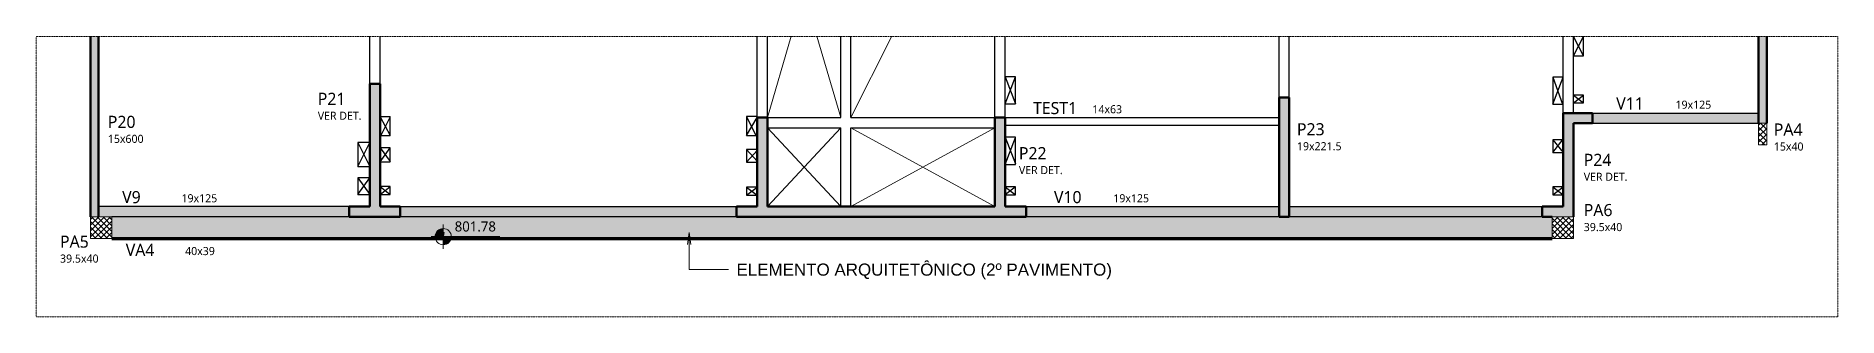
# Model space of a CAD drawing. Header units: centimetres. Extents: x -2198 to 42786, y -3196 to 88064.
# Drawn here: x 34654 to 37994, y -1102 to -581 of the extents above; entities that cross this region are included whole.
import ezdxf

# ---------------------------------------------------------------- set-up
doc = ezdxf.new("R2010")
doc.units = ezdxf.units.CM
doc.linetypes.add('Hidden', pattern=[0.714375, 0.47625, -0.238125])
doc.layers.add('A-DETL', color=7, linetype='Continuous', lineweight=18, true_color=0x00a600)
for name, color, linetype, lineweight in [('A-DETL-GENF', 7, 'Continuous', 18), ('A-DETL-THIN', 7, 'Continuous', 25), ('A-FLOR', 7, 'Continuous', 25), ('G-ANNO-DIMS', 7, 'Continuous', 9), ('G-ANNO-TEXT', 7, 'Continuous', 9), ('S-BEAM', 7, 'Continuous', 25), ('S-BEAM-IDEN', 7, 'Continuous', 9), ('S-COLS', 7, 'Continuous', 25), ('S-COLS-IDEN', 7, 'Continuous', 9)]:
    doc.layers.add(name, color=color, linetype=linetype, lineweight=lineweight)
doc.styles.add('Arial_5', font='arial.ttf', dxfattribs={"height": 22.5})
doc.styles.add('Gadugi', font='gadugi.ttf', dxfattribs={"height": 15})
doc.styles.add('Gadugi_2', font='gadugi.ttf', dxfattribs={"height": 0.2})
doc.styles.add('Gadugi_4', font='gadugi.ttf', dxfattribs={"height": 22.5})
doc.styles.add('Gadugi_8', font='gadugi.ttf', dxfattribs={"height": 18.75})
pattern_1 = [(45, (36513.755, 0), (-5.3033, 5.3033), []), (135, (36513.755, 0), (-5.3033, -5.3033), [])]

msp = doc.modelspace()

# ---------------------------------------------------------------- texts
at = {"layer": 'G-ANNO-DIMS', "insert": (35430, -924.32), "char_height": 18.75, "width": 91.9378, "attachment_point": 1, "line_spacing_factor": 1.02016, "style": 'Gadugi_8'}
msp.add_mtext('801.78', dxfattribs=at)
at = {"layer": 'G-ANNO-TEXT', "insert": (35952.22, -1002.51), "char_height": 22.5, "width": 856.2022, "attachment_point": 1, "style": 'Arial_5'}
msp.add_mtext('ELEMENTO ARQUITETÔNICO (2º PAVIMENTO)', dxfattribs=at)
at = {"layer": 'S-BEAM-IDEN', "attachment_point": 1}
for s, insert, char_height, width, style in [('V11', (37582.85, -694.47), 22.5, 66.1392, 'Gadugi_4'), ('19x125', (37692.79, -700.38), 15, 81.1709, 'Gadugi'), ('TEST1', (36502.01, -702.92), 22.5, 101.6139, 'Gadugi_4'), ('14x63', (36611.96, -708.82), 15, 67.3417, 'Gadugi'), ('V9', (34813.59, -868.04), 22.5, 45.0949, 'Gadugi_4'), ('V9', (34813.59, -868.04), 22.5, 45.0949, 'Gadugi_4'), ('V10', (36540.76, -868.04), 22.5, 66.1392, 'Gadugi_4'), ('19x125', (34923.54, -873.94), 15, 81.1709, 'Gadugi'), ('19x125', (34923.54, -873.94), 15, 81.1709, 'Gadugi'), ('19x125', (36650.71, -873.94), 15, 81.1709, 'Gadugi'), ('VA4', (34820.33, -965.96), 22.5, 69.7468, 'Gadugi_4'), ('40x39', (34930.28, -971.86), 15, 67.3417, 'Gadugi')]:
    msp.add_mtext(s, dxfattribs=dict(at, insert=insert, char_height=char_height, width=width, style=style))
at = {"layer": 'S-COLS-IDEN', "attachment_point": 1}
for s, insert, char_height, width, style in [('P21', (35176.2, -685.74), 22.5, 63.7342, 'Gadugi_4'), ('P20', (34787.06, -728.51), 22.5, 63.7342, 'Gadugi_4'), ('15x600', (34787.06, -763.74), 15, 81.1709, 'Gadugi'), ('P23', (36991.12, -742.18), 22.5, 63.7342, 'Gadugi_4'), ('PA4', (37875.02, -742.74), 22.5, 67.3417, 'Gadugi_4'), ('P22', (36475.74, -786.58), 22.5, 63.7342, 'Gadugi_4'), ('19x221.5', (36991.12, -777.42), 15, 100.4114, 'Gadugi'), ('P24', (37522.73, -798.97), 22.5, 63.7342, 'Gadugi_4'), ('15x40', (37875.02, -777.97), 15, 67.3417, 'Gadugi'), ('PA6', (37522.73, -892.09), 22.5, 67.3417, 'Gadugi_4'), ('39.5x40', (37522.73, -927.33), 15, 86.5822, 'Gadugi'), ('PA5', (34698.44, -950.56), 22.5, 67.3417, 'Gadugi_4'), ('39.5x40', (34698.44, -985.79), 15, 86.5822, 'Gadugi')]:
    msp.add_mtext(s, dxfattribs=dict(at, insert=insert, char_height=char_height, width=width, style=style))

# ---------------------------------------------------------------- blocks, each defined once
blk = doc.blocks.new('PED_TAG_PILAR_R04 - PILAR VER DET_-2523782-DM E 001 - DETALHE SUL PAV 2')
at = {"layer": 'S-COLS-IDEN', "insert": (0.115, -0.633), "char_height": 0.2, "width": 1.37089, "attachment_point": 1, "style": 'Gadugi_2'}
blk.add_mtext('VER DET.', dxfattribs=at)
blk = doc.blocks.new('Elevações de ponto - M_Cota de elevação - Alvo preenchido-10609-DM E 001 - DETALHE SUL PAV 2')
at = {"layer": 'G-ANNO-DIMS'}
h = blk.add_hatch(color=256, dxfattribs=at)
edge = h.paths.add_edge_path(flags=0)
edge.add_line((0, 0), (-0.2, 0))
edge.add_arc((0, 0), 0.2, 90, 180, ccw=False)
edge.add_line((0, 0.2), (0, 0))
h = blk.add_hatch(color=256, dxfattribs=at)
edge = h.paths.add_edge_path(flags=0)
edge.add_line((0, 0), (0.2, 0))
edge.add_arc((0, 0), 0.2, 270, 360, ccw=False)
edge.add_line((0, -0.2), (0, 0))
for p, q in [((-0.3, 0), (1.4, 0)), ((0, -0.3), (0, 0.3))]:
    blk.add_line(p, q, dxfattribs=at)
blk.add_circle((0, 0), 0.2, dxfattribs=at)

# ---------------------------------------------------------------- hatches: boundary and pattern name
at = {"layer": 'A-DETL-GENF', "true_color": 0x0000ff}
h = msp.add_hatch(dxfattribs=at)
h.set_pattern_fill('FP_3', color=5, style=0, pattern_type=2)
h.set_pattern_definition(pattern_1)
h.paths.add_polyline_path([(37846.9, -782.38), (37861.9, -782.38), (37861.9, -742.38), (37846.9, -742.38)], flags=0)
h = msp.add_hatch(dxfattribs=at)
h.set_pattern_fill('FP_3', color=5, style=0, pattern_type=2)
h.set_pattern_definition(pattern_1)
h.paths.add_polyline_path([(34769.9, -955.95), (34794.4, -955.95), (34794.4, -915.95), (34754.9, -915.95), (34754.9, -955.95)], flags=0)
h = msp.add_hatch(dxfattribs=at)
h.set_pattern_fill('FP_3', color=5, style=0, pattern_type=2)
h.set_pattern_definition(pattern_1)
h.paths.add_polyline_path([(37463.9, -955.95), (37503.4, -955.95), (37503.4, -915.95), (37463.9, -915.95)], flags=0)
at = {"layer": 'G-ANNO-DIMS'}
msp.add_hatch(color=256, dxfattribs=at).paths.add_polyline_path([(35408.7, -955.95), (35410.69, -944.7), (35406.72, -944.7)], flags=0)
at = {"layer": 'S-BEAM', "true_color": 0xccffcc}
for points in [[(37539.15, -742.38), (37846.9, -742.38), (37846.9, -723.38), (37539.15, -723.38), (37539.15, -742.38)], [(34794.4, -915.95), (35234.14, -915.95), (35234.14, -896.95), (34769.9, -896.95), (34769.9, -915.95)], [(35952.16, -915.95), (35952.16, -896.95), (35329.14, -896.95), (35329.14, -915.95), (35492.3, -915.95)], [(36957.9, -915.95), (36957.9, -896.95), (36489.15, -896.95), (36489.15, -915.95), (36751.5, -915.95)], [(37171.24, -915.95), (37445.65, -915.95), (37445.65, -896.95), (36976.9, -896.95), (36976.9, -915.95)]]:
    msp.add_hatch(color=254, dxfattribs=at).paths.add_polyline_path(points, flags=0)
at = {"layer": 'S-BEAM', "true_color": 0xffffcc}
msp.add_hatch(color=7, dxfattribs=at).paths.add_polyline_path([(37171.24, -955.95), (37463.9, -955.95), (37463.9, -915.95), (34794.4, -915.95), (34794.4, -955.95), (36751.5, -955.95)], flags=0)
at = {"layer": 'S-COLS', "true_color": 0x808080}
for points in [[(34769.9, -915.95), (34769.9, -580.55), (34754.9, -580.55), (34754.9, -915.95)], [(37846.9, -742.38), (37861.9, -742.38), (37861.9, -580.55), (37846.9, -580.55)], [(35329.14, -915.95), (35329.14, -896.95), (35291.89, -896.95), (35291.89, -669.38), (35272.89, -669.38), (35272.89, -896.95), (35234.14, -896.95), (35234.14, -915.95), (35291.89, -915.95)], [(36976.9, -915.95), (36976.9, -694.48), (36957.9, -694.48), (36957.9, -915.95)], [(36489.15, -915.95), (36489.15, -896.95), (36450.41, -896.95), (36450.41, -731.83), (36431.41, -731.83), (36431.41, -896.95), (36009.89, -896.95), (36009.89, -731.83), (35990.89, -731.83), (35990.89, -896.95), (35952.16, -896.95), (35952.16, -915.95), (36469.4, -915.95)], [(37503.4, -915.95), (37503.4, -742.38), (37539.15, -742.38), (37539.15, -723.38), (37484.4, -723.38), (37484.4, -896.95), (37445.65, -896.95), (37445.65, -915.95), (37503.4, -915.95)]]:
    msp.add_hatch(color=8, dxfattribs=at).paths.add_polyline_path(points, flags=0)

# ---------------------------------------------------------------- linework, layer by layer
at = {"layer": 'A-DETL', "color": 7, "linetype": 'Hidden'}
for p, q in [((34653.95, -581.62), (37993.9, -581.62)), ((34653.95, -1101.62), (34653.95, -581.62)), ((37993.9, -581.62), (37993.9, -1101.62)), ((37993.9, -1101.62), (34653.95, -1101.62))]:
    msp.add_line(p, q, dxfattribs=at)
at = {"layer": 'A-DETL', "color": 7}
for p, q in [((36009.89, -731.83), (36053.89, -580.55)), ((36101.41, -580.55), (36145.41, -731.83)), ((36164.41, -731.83), (36240.48, -580.55)), ((36145.41, -750.83), (36009.89, -896.95)), ((36009.89, -750.83), (36145.41, -896.95)), ((36164.41, -750.83), (36431.41, -896.95)), ((36164.41, -896.95), (36431.41, -750.83)), ((37861.9, -742.38), (37846.9, -742.38)), ((37846.9, -742.38), (37846.9, -782.38)), ((37861.9, -782.38), (37861.9, -742.38)), ((37846.9, -782.38), (37861.9, -782.38)), ((34794.4, -915.95), (34754.9, -915.95)), ((34754.9, -915.95), (34754.9, -955.95)), ((34794.4, -955.95), (34794.4, -915.95)), ((37503.4, -915.95), (37463.9, -915.95)), ((37463.9, -915.95), (37463.9, -955.95)), ((37503.4, -955.95), (37503.4, -915.95)), ((34754.9, -955.95), (34794.4, -955.95)), ((37463.9, -955.95), (37503.4, -955.95))]:
    msp.add_line(p, q, dxfattribs=at)
at = {"layer": 'A-DETL-THIN'}
for p, q in [((37503.4, -617.43), (37522.39, -581.62)), ((37522.39, -617.43), (37503.4, -581.62)), ((36450.41, -656.27), (36469.4, -706.07)), ((36450.41, -706.07), (36469.4, -656.27)), ((37465.14, -707), (37484.4, -656.89)), ((37465.14, -656.89), (37483.38, -707)), ((37503.4, -690.51), (37522.39, -704.51)), ((37503.4, -704.51), (37522.39, -690.51)), ((35291.89, -730.16), (35310.39, -764.84)), ((35310.39, -730.16), (35291.89, -767.3)), ((35970.89, -729.91), (35988.18, -765.34)), ((35970.89, -765.34), (35990.89, -731.83)), ((36450.41, -767.88), (36469.4, -817.68)), ((35250.64, -822.42), (35272.89, -777.75)), ((35250.64, -777.75), (35272.89, -822.42)), ((35291.89, -787.62), (35310.39, -813.25)), ((35291.89, -813.78), (35310.39, -788.16)), ((35970.89, -791.07), (35990.89, -812.64)), ((35970.89, -814.39), (35990.89, -792.82)), ((36450.41, -818.55), (36469.4, -768.74)), ((37465.14, -796.64), (37484.4, -771.89)), ((37465.14, -772.92), (37484.4, -796.64)), ((35250.64, -874.44), (35272.89, -843.63)), ((35250.64, -843.63), (35272.89, -874.44)), ((35291.89, -874.58), (35310.39, -859.53)), ((35291.89, -859.53), (35310.39, -874.58)), ((35970.89, -860.61), (35990.89, -875.44)), ((35970.89, -875.44), (35990.89, -860.61)), ((36450.41, -860.48), (36469.4, -875.17)), ((36469.4, -860.48), (36450.41, -875.17)), ((37465.14, -875.19), (37484.4, -860.21)), ((37465.14, -860.21), (37484.4, -875.19)), ((37484.4, -896.95), (37465.39, -896.95)), ((35952.16, -915.95), (34794.4, -915.95)), ((37445.65, -915.95), (36489.65, -915.95))]:
    msp.add_line(p, q, dxfattribs=at)
at = {"layer": 'A-FLOR'}
for p, q in [((37522.39, -617.43), (37522.39, -580.55)), ((37503.4, -617.43), (37522.39, -617.43)), ((36469.4, -656.27), (36450.41, -656.27)), ((36469.4, -706.07), (36469.4, -656.27)), ((37484.4, -656.89), (37465.14, -656.89)), ((37465.14, -656.89), (37465.14, -707)), ((37522.39, -690.51), (37503.4, -690.51)), ((37522.39, -704.51), (37522.39, -690.51)), ((35310.39, -730.16), (35291.89, -730.16)), ((35310.39, -764.84), (35310.39, -730.16)), ((35990.89, -729.91), (35970.89, -729.91)), ((35970.89, -729.91), (35970.89, -765.34)), ((36450.41, -706.07), (36469.4, -706.07)), ((37465.14, -707), (37484.4, -707)), ((37503.4, -704.51), (37522.39, -704.51)), ((35291.89, -764.84), (35310.39, -764.84)), ((35970.89, -765.34), (35990.89, -765.34)), ((36469.4, -767.88), (36450.41, -767.88)), ((36469.4, -818.55), (36469.4, -767.88)), ((35272.89, -777.75), (35250.64, -777.75)), ((35250.64, -777.75), (35250.64, -822.42)), ((35310.39, -787.62), (35291.89, -787.62)), ((35310.39, -813.78), (35310.39, -787.62)), ((35990.89, -791.07), (35970.89, -791.07)), ((35970.89, -791.07), (35970.89, -814.39)), ((37484.4, -772.92), (37465.14, -772.92)), ((37465.14, -772.92), (37465.14, -796.64)), ((37465.14, -796.64), (37484.4, -796.64)), ((35250.64, -822.42), (35272.89, -822.42)), ((35291.89, -813.78), (35310.39, -813.78)), ((35970.89, -814.39), (35990.89, -814.39)), ((36450.41, -818.55), (36469.4, -818.55)), ((35272.89, -843.63), (35250.64, -843.63)), ((35250.64, -843.63), (35250.64, -874.44)), ((35310.39, -859.53), (35291.89, -859.53)), ((35310.39, -874.58), (35310.39, -859.53)), ((35990.89, -860.61), (35970.89, -860.61)), ((35970.89, -860.61), (35970.89, -875.44)), ((36469.4, -860.48), (36450.41, -860.48)), ((36469.4, -875.17), (36469.4, -860.48)), ((37484.4, -860.21), (37465.14, -860.21)), ((37465.14, -860.21), (37465.14, -875.19)), ((35250.64, -874.44), (35272.89, -874.44)), ((35291.89, -874.58), (35310.39, -874.58)), ((35970.89, -875.44), (35990.89, -875.44)), ((36450.41, -875.17), (36469.4, -875.17)), ((37465.14, -875.19), (37484.4, -875.19))]:
    msp.add_line(p, q, dxfattribs=at)
at = {"layer": 'G-ANNO-DIMS'}
for p, q in [((35410.69, -944.7), (35406.72, -944.7)), ((35406.72, -944.7), (35408.7, -955.95)), ((35408.7, -955.95), (35410.69, -944.7)), ((35408.7, -955.95), (35408.7, -952.64))]:
    msp.add_line(p, q, dxfattribs=at)
at = {"layer": 'G-ANNO-TEXT'}
for p, q in [((35864.73, -944.94), (35861.77, -967.44)), ((35864.73, -944.94), (35867.69, -967.44)), ((35864.73, -944.94), (35864.73, -1013.76)), ((35864.73, -1013.76), (35937.22, -1013.76))]:
    msp.add_line(p, q, dxfattribs=at)
at = {"layer": 'S-BEAM'}
for p, q in [((35272.89, -669.38), (35272.89, -580.55)), ((35291.89, -669.38), (35291.89, -580.55)), ((35990.89, -731.83), (35990.89, -580.55)), ((36009.89, -731.83), (36009.89, -580.55)), ((36145.41, -731.83), (36145.41, -580.55)), ((36164.41, -731.83), (36164.41, -580.55)), ((36431.41, -731.83), (36431.41, -580.55)), ((36450.41, -731.83), (36450.41, -580.55)), ((36957.9, -694.48), (36957.9, -580.55)), ((36976.9, -694.48), (36976.9, -580.55)), ((37484.4, -723.38), (37484.4, -580.55)), ((37503.4, -723.38), (37503.4, -580.55)), ((36009.89, -731.83), (36145.41, -731.83)), ((36164.41, -731.83), (36431.41, -731.83)), ((36450.41, -731.83), (36957.9, -731.83)), ((37539.15, -723.38), (37846.9, -723.38)), ((36009.89, -750.83), (36145.41, -750.83)), ((36145.41, -896.95), (36145.41, -750.83)), ((36164.41, -896.95), (36164.41, -750.83)), ((36164.41, -750.83), (36431.41, -750.83)), ((36450.41, -745.83), (36957.9, -745.83)), ((37539.15, -742.38), (37846.9, -742.38)), ((35234.14, -896.95), (34769.9, -896.95)), ((35329.14, -896.95), (35952.16, -896.95)), ((36489.15, -896.95), (36957.9, -896.95)), ((36976.9, -896.95), (37445.65, -896.95))]:
    msp.add_line(p, q, dxfattribs=at)
at = {"layer": 'S-BEAM', "color": 190, "lineweight": 70, "true_color": 0x8000ff}
msp.add_line((34794.4, -955.95), (37463.9, -955.95), dxfattribs=at)
at = {"layer": 'S-COLS', "lineweight": 50}
for p, q in [((34754.9, -915.95), (34754.9, -580.55)), ((34769.9, -580.55), (34769.9, -915.95)), ((37846.9, -742.38), (37846.9, -580.55)), ((37861.9, -580.55), (37861.9, -742.38)), ((35272.89, -896.95), (35272.89, -669.38)), ((35272.89, -669.38), (35291.89, -669.38)), ((35291.89, -669.38), (35291.89, -896.95)), ((36957.9, -915.95), (36957.9, -694.48)), ((36957.9, -694.48), (36976.9, -694.48)), ((36976.9, -694.48), (36976.9, -915.95)), ((35990.89, -896.95), (35990.89, -731.83)), ((35990.89, -731.83), (36009.89, -731.83)), ((36009.89, -731.83), (36009.89, -896.95)), ((36431.41, -896.95), (36431.41, -731.83)), ((36431.41, -731.83), (36450.41, -731.83)), ((36450.41, -731.83), (36450.41, -896.95)), ((37484.4, -896.95), (37484.4, -723.38)), ((37484.4, -723.38), (37539.15, -723.38)), ((37539.15, -723.38), (37539.15, -742.38)), ((37539.15, -742.38), (37503.4, -742.38)), ((37503.4, -742.38), (37503.4, -915.95)), ((35234.14, -915.95), (35234.14, -896.95)), ((35234.14, -896.95), (35272.89, -896.95)), ((35291.89, -896.95), (35329.14, -896.95)), ((35329.14, -896.95), (35329.14, -915.95)), ((35952.16, -915.95), (35952.16, -896.95)), ((35952.16, -896.95), (35990.89, -896.95)), ((36009.89, -896.95), (36431.41, -896.95)), ((36450.41, -896.95), (36489.15, -896.95)), ((36489.15, -896.95), (36489.15, -915.95)), ((37445.65, -915.95), (37445.65, -896.95)), ((37445.65, -896.95), (37484.4, -896.95)), ((35329.14, -915.95), (35234.14, -915.95)), ((36489.15, -915.95), (35952.16, -915.95)), ((36976.9, -915.95), (36957.9, -915.95)), ((37463.9, -915.95), (37445.65, -915.95))]:
    msp.add_line(p, q, dxfattribs=at)

# ---------------------------------------------------------------- block references
at = {"layer": 'G-ANNO-DIMS', "xscale": 74.99999999999996, "yscale": 74.99999999999996, "zscale": 74.99999999999996}
msp.add_blockref('Elevações de ponto - M_Cota de elevação - Alvo preenchido-10609-DM E 001 - DETALHE SUL PAV 2', (35408.7, -952.64), dxfattribs=at)
at = {"layer": 'S-COLS-IDEN', "xscale": 74.99999999999996, "yscale": 74.99999999999996, "zscale": 74.99999999999996}
for p in [(35167.58, -673.38), (36467.12, -774.22), (37514.12, -786.62)]:
    msp.add_blockref('PED_TAG_PILAR_R04 - PILAR VER DET_-2523782-DM E 001 - DETALHE SUL PAV 2', p, dxfattribs=at)

msp.set_redraw_order([(e.dxf.handle, doc.entitydb.next_handle()) for e in msp.query("TEXT MTEXT ATTDEF DIMENSION ARC_DIMENSION")])  # texts and dimensions are drawn at this point

doc.saveas('drawing.dxf')
